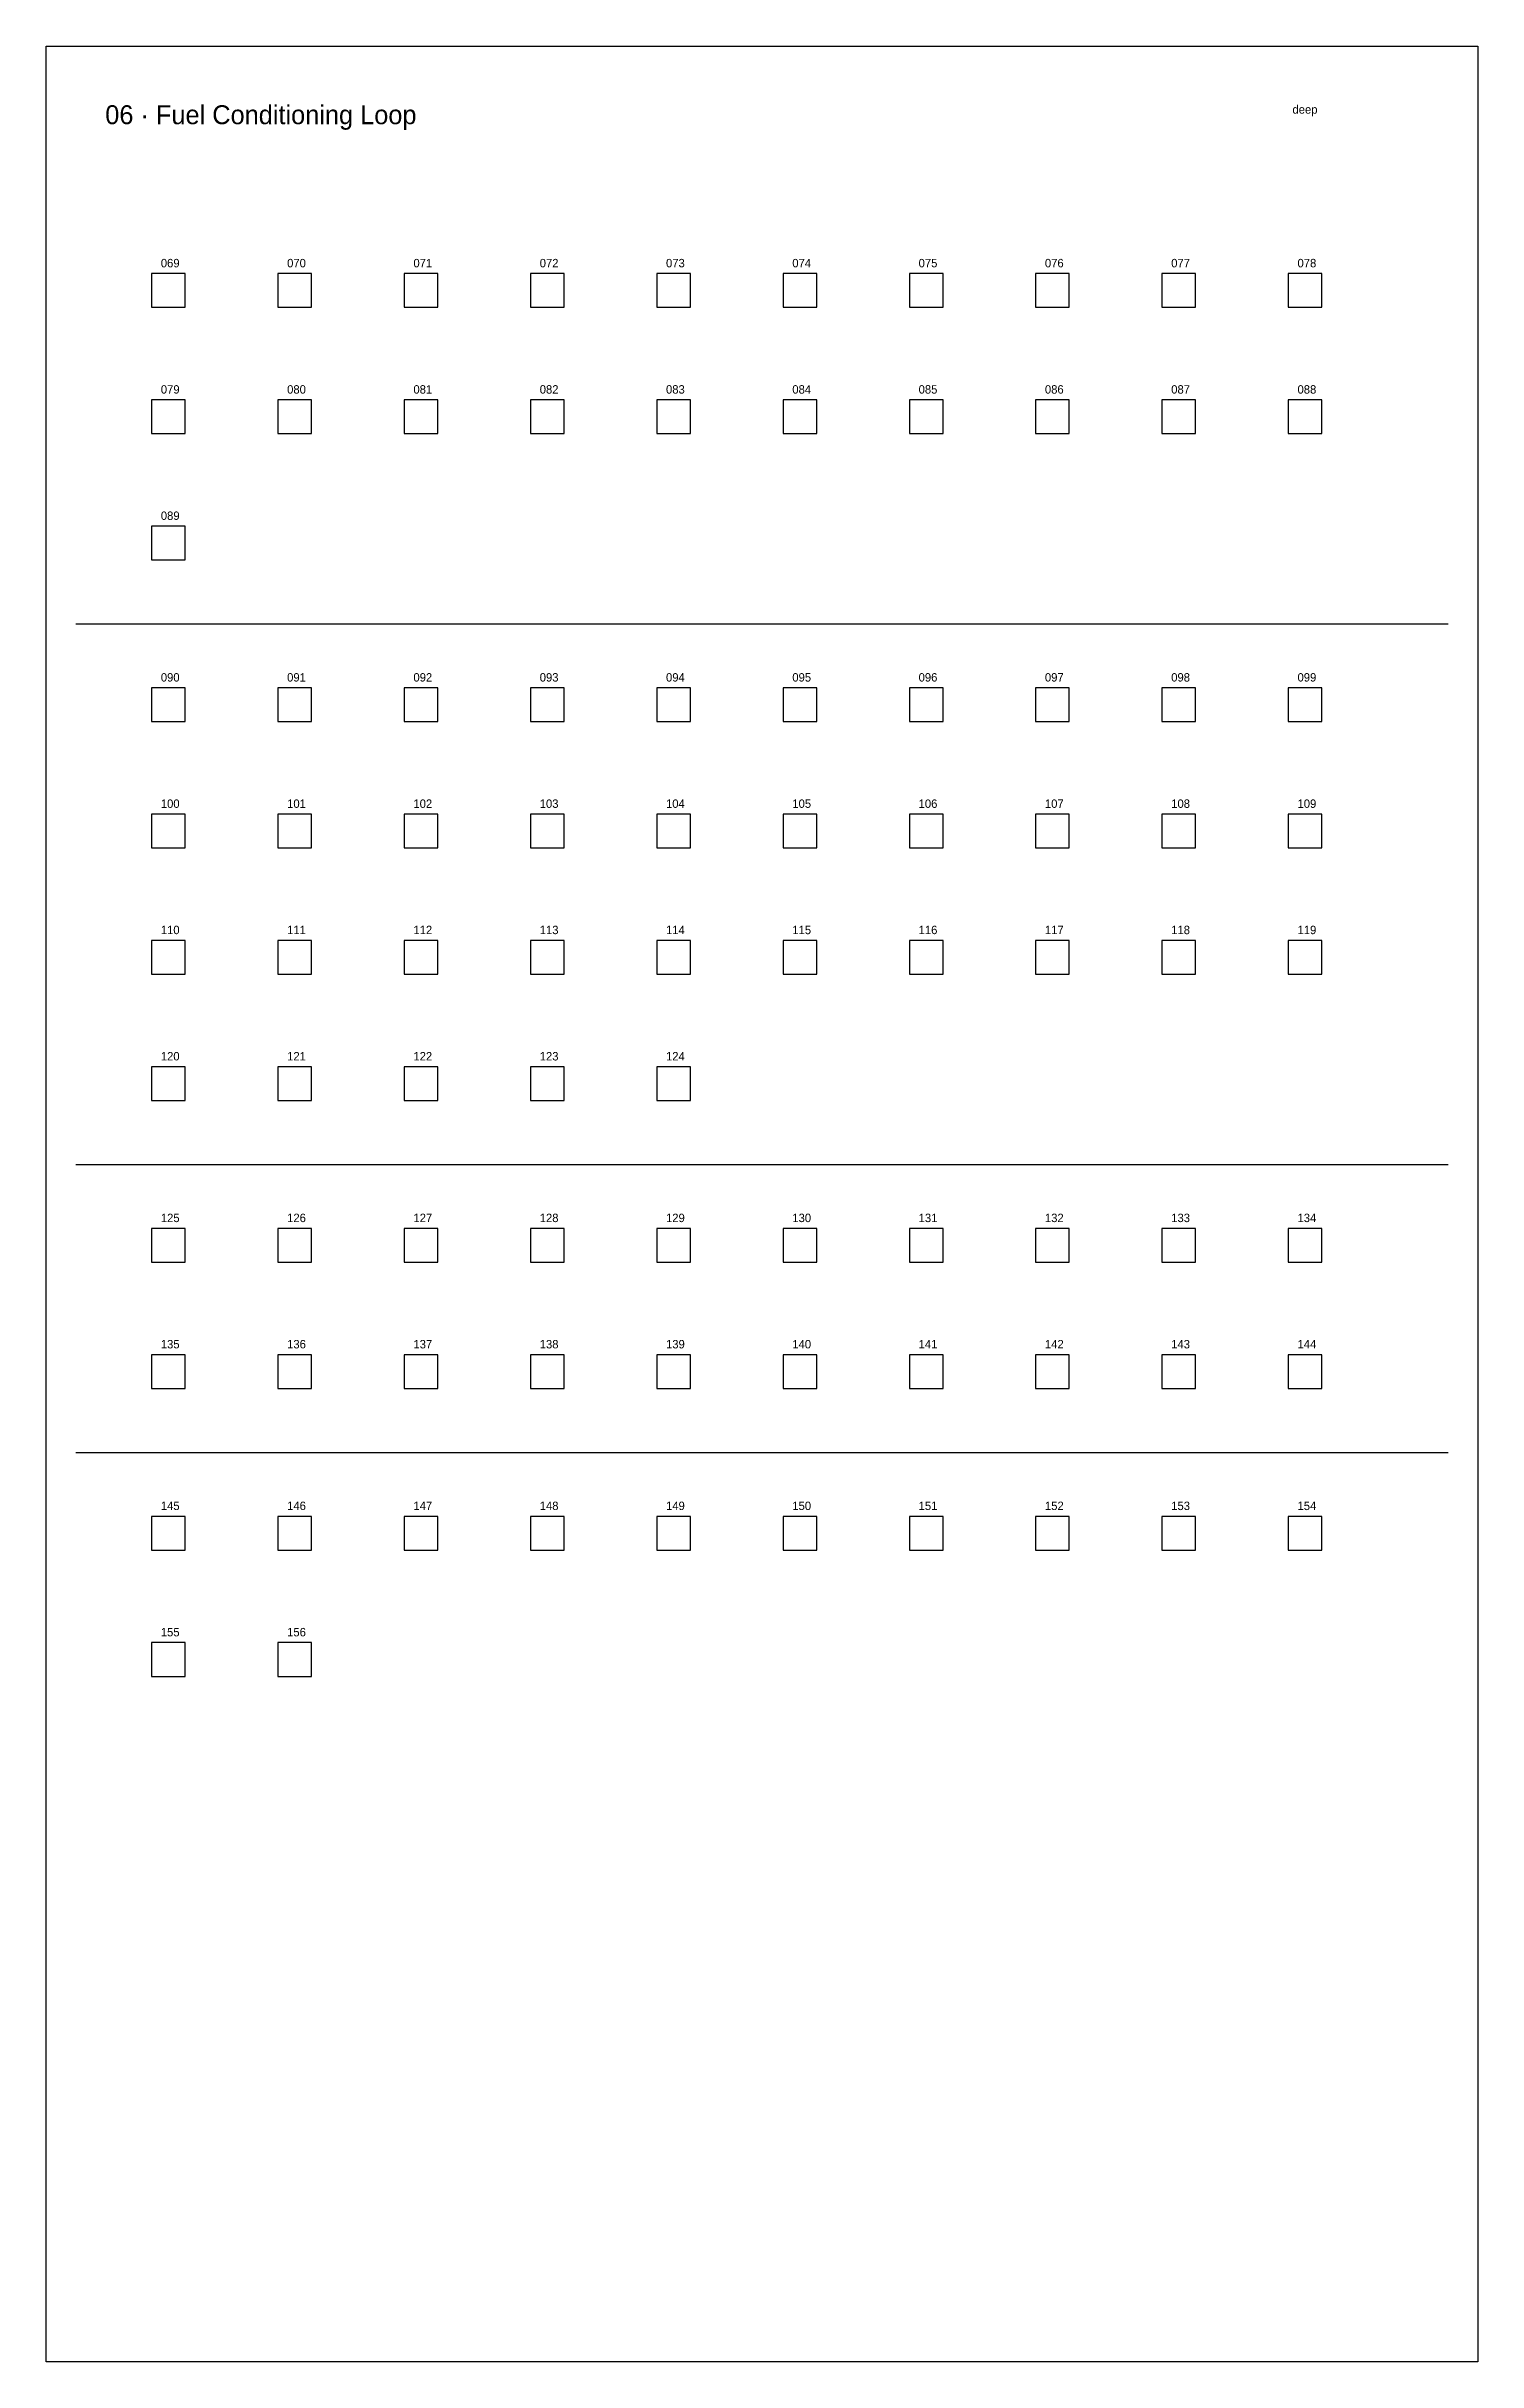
# Model space of a CAD drawing. Header units: metres. Extents: x 0 to 1360, y -2750 to 0.
# Drawn here: x 340 to 680, y -1100 to -550 of the extents above; entities that cross this region are included whole.
import ezdxf

# ---------------------------------------------------------------- set-up
doc = ezdxf.new("R2010")
doc.units = ezdxf.units.M
for name, color, linetype in [('FITTING', 5, 'Continuous'), ('SYS-BORDER', 8, 'Continuous'), ('SYS-DIVIDER', 253, 'Continuous'), ('SYS-NAME', 7, 'Continuous'), ('TEXT-SEQ', 3, 'Continuous')]:
    doc.layers.add(name, color=color, linetype=linetype)

msp = doc.modelspace()

# ---------------------------------------------------------------- texts
at = {"layer": 'SYS-DIVIDER'}
msp.add_text('deep', height=2, dxfattribs=at).set_placement((636, -566))
at = {"layer": 'SYS-NAME'}
msp.add_text('06 · Fuel Conditioning Loop', height=4.5, dxfattribs=at).set_placement((354, -568.5))
at = {"layer": 'TEXT-SEQ'}
for s, p in [('069', (367.2, -602.5)), ('070', (397.2, -602.5)), ('071', (427.2, -602.5)), ('072', (457.2, -602.5)), ('073', (487.2, -602.5)), ('074', (517.2, -602.5)), ('075', (547.2, -602.5)), ('076', (577.2, -602.5)), ('077', (607.2, -602.5)), ('078', (637.2, -602.5)), ('079', (367.2, -632.5)), ('080', (397.2, -632.5)), ('081', (427.2, -632.5)), ('082', (457.2, -632.5)), ('083', (487.2, -632.5)), ('084', (517.2, -632.5)), ('085', (547.2, -632.5)), ('086', (577.2, -632.5)), ('087', (607.2, -632.5)), ('088', (637.2, -632.5)), ('089', (367.2, -662.5)), ('090', (367.2, -700.9)), ('091', (397.2, -700.9)), ('092', (427.2, -700.9)), ('093', (457.2, -700.9)), ('094', (487.2, -700.9)), ('095', (517.2, -700.9)), ('096', (547.2, -700.9)), ('097', (577.2, -700.9)), ('098', (607.2, -700.9)), ('099', (637.2, -700.9)), ('100', (367.2, -730.9)), ('101', (397.2, -730.9)), ('102', (427.2, -730.9)), ('103', (457.2, -730.9)), ('104', (487.2, -730.9)), ('105', (517.2, -730.9)), ('106', (547.2, -730.9)), ('107', (577.2, -730.9)), ('108', (607.2, -730.9)), ('109', (637.2, -730.9)), ('110', (367.2, -760.9)), ('111', (397.2, -760.9)), ('112', (427.2, -760.9)), ('113', (457.2, -760.9)), ('114', (487.2, -760.9)), ('115', (517.2, -760.9)), ('116', (547.2, -760.9)), ('117', (577.2, -760.9)), ('118', (607.2, -760.9)), ('119', (637.2, -760.9)), ('120', (367.2, -790.9)), ('121', (397.2, -790.9)), ('122', (427.2, -790.9)), ('123', (457.2, -790.9)), ('124', (487.2, -790.9)), ('125', (367.2, -829.3)), ('126', (397.2, -829.3)), ('127', (427.2, -829.3)), ('128', (457.2, -829.3)), ('129', (487.2, -829.3)), ('130', (517.2, -829.3)), ('131', (547.2, -829.3)), ('132', (577.2, -829.3)), ('133', (607.2, -829.3)), ('134', (637.2, -829.3)), ('135', (367.2, -859.3)), ('136', (397.2, -859.3)), ('137', (427.2, -859.3)), ('138', (457.2, -859.3)), ('139', (487.2, -859.3)), ('140', (517.2, -859.3)), ('141', (547.2, -859.3)), ('142', (577.2, -859.3)), ('143', (607.2, -859.3)), ('144', (637.2, -859.3)), ('145', (367.2, -897.7)), ('146', (397.2, -897.7)), ('147', (427.2, -897.7)), ('148', (457.2, -897.7)), ('149', (487.2, -897.7)), ('150', (517.2, -897.7)), ('151', (547.2, -897.7)), ('152', (577.2, -897.7)), ('153', (607.2, -897.7)), ('154', (637.2, -897.7)), ('155', (367.2, -927.7)), ('156', (397.2, -927.7))]:
    msp.add_text(s, height=2, dxfattribs=at).set_placement(p)

# ---------------------------------------------------------------- linework, layer by layer
at = {"layer": 'FITTING'}
for points in [[(365, -612), (373, -612), (373, -604), (365, -604), (365, -612)], [(395, -612), (403, -612), (403, -604), (395, -604), (395, -612)], [(425, -612), (433, -612), (433, -604), (425, -604), (425, -612)], [(455, -612), (463, -612), (463, -604), (455, -604), (455, -612)], [(485, -612), (493, -612), (493, -604), (485, -604), (485, -612)], [(515, -612), (523, -612), (523, -604), (515, -604), (515, -612)], [(545, -612), (553, -612), (553, -604), (545, -604), (545, -612)], [(575, -612), (583, -612), (583, -604), (575, -604), (575, -612)], [(605, -612), (613, -612), (613, -604), (605, -604), (605, -612)], [(635, -612), (643, -612), (643, -604), (635, -604), (635, -612)], [(365, -642), (373, -642), (373, -634), (365, -634), (365, -642)], [(395, -642), (403, -642), (403, -634), (395, -634), (395, -642)], [(425, -642), (433, -642), (433, -634), (425, -634), (425, -642)], [(455, -642), (463, -642), (463, -634), (455, -634), (455, -642)], [(485, -642), (493, -642), (493, -634), (485, -634), (485, -642)], [(515, -642), (523, -642), (523, -634), (515, -634), (515, -642)], [(545, -642), (553, -642), (553, -634), (545, -634), (545, -642)], [(575, -642), (583, -642), (583, -634), (575, -634), (575, -642)], [(605, -642), (613, -642), (613, -634), (605, -634), (605, -642)], [(635, -642), (643, -642), (643, -634), (635, -634), (635, -642)], [(365, -672), (373, -672), (373, -664), (365, -664), (365, -672)], [(365, -710.4), (373, -710.4), (373, -702.4), (365, -702.4), (365, -710.4)], [(395, -710.4), (403, -710.4), (403, -702.4), (395, -702.4), (395, -710.4)], [(425, -710.4), (433, -710.4), (433, -702.4), (425, -702.4), (425, -710.4)], [(455, -710.4), (463, -710.4), (463, -702.4), (455, -702.4), (455, -710.4)], [(485, -710.4), (493, -710.4), (493, -702.4), (485, -702.4), (485, -710.4)], [(515, -710.4), (523, -710.4), (523, -702.4), (515, -702.4), (515, -710.4)], [(545, -710.4), (553, -710.4), (553, -702.4), (545, -702.4), (545, -710.4)], [(575, -710.4), (583, -710.4), (583, -702.4), (575, -702.4), (575, -710.4)], [(605, -710.4), (613, -710.4), (613, -702.4), (605, -702.4), (605, -710.4)], [(635, -710.4), (643, -710.4), (643, -702.4), (635, -702.4), (635, -710.4)], [(365, -740.4), (373, -740.4), (373, -732.4), (365, -732.4), (365, -740.4)], [(395, -740.4), (403, -740.4), (403, -732.4), (395, -732.4), (395, -740.4)], [(425, -740.4), (433, -740.4), (433, -732.4), (425, -732.4), (425, -740.4)], [(455, -740.4), (463, -740.4), (463, -732.4), (455, -732.4), (455, -740.4)], [(485, -740.4), (493, -740.4), (493, -732.4), (485, -732.4), (485, -740.4)], [(515, -740.4), (523, -740.4), (523, -732.4), (515, -732.4), (515, -740.4)], [(545, -740.4), (553, -740.4), (553, -732.4), (545, -732.4), (545, -740.4)], [(575, -740.4), (583, -740.4), (583, -732.4), (575, -732.4), (575, -740.4)], [(605, -740.4), (613, -740.4), (613, -732.4), (605, -732.4), (605, -740.4)], [(635, -740.4), (643, -740.4), (643, -732.4), (635, -732.4), (635, -740.4)], [(365, -770.4), (373, -770.4), (373, -762.4), (365, -762.4), (365, -770.4)], [(395, -770.4), (403, -770.4), (403, -762.4), (395, -762.4), (395, -770.4)], [(425, -770.4), (433, -770.4), (433, -762.4), (425, -762.4), (425, -770.4)], [(455, -770.4), (463, -770.4), (463, -762.4), (455, -762.4), (455, -770.4)], [(485, -770.4), (493, -770.4), (493, -762.4), (485, -762.4), (485, -770.4)], [(515, -770.4), (523, -770.4), (523, -762.4), (515, -762.4), (515, -770.4)], [(545, -770.4), (553, -770.4), (553, -762.4), (545, -762.4), (545, -770.4)], [(575, -770.4), (583, -770.4), (583, -762.4), (575, -762.4), (575, -770.4)], [(605, -770.4), (613, -770.4), (613, -762.4), (605, -762.4), (605, -770.4)], [(635, -770.4), (643, -770.4), (643, -762.4), (635, -762.4), (635, -770.4)], [(365, -800.4), (373, -800.4), (373, -792.4), (365, -792.4), (365, -800.4)], [(395, -800.4), (403, -800.4), (403, -792.4), (395, -792.4), (395, -800.4)], [(425, -800.4), (433, -800.4), (433, -792.4), (425, -792.4), (425, -800.4)], [(455, -800.4), (463, -800.4), (463, -792.4), (455, -792.4), (455, -800.4)], [(485, -800.4), (493, -800.4), (493, -792.4), (485, -792.4), (485, -800.4)], [(365, -838.8), (373, -838.8), (373, -830.8), (365, -830.8), (365, -838.8)], [(395, -838.8), (403, -838.8), (403, -830.8), (395, -830.8), (395, -838.8)], [(425, -838.8), (433, -838.8), (433, -830.8), (425, -830.8), (425, -838.8)], [(455, -838.8), (463, -838.8), (463, -830.8), (455, -830.8), (455, -838.8)], [(485, -838.8), (493, -838.8), (493, -830.8), (485, -830.8), (485, -838.8)], [(515, -838.8), (523, -838.8), (523, -830.8), (515, -830.8), (515, -838.8)], [(545, -838.8), (553, -838.8), (553, -830.8), (545, -830.8), (545, -838.8)], [(575, -838.8), (583, -838.8), (583, -830.8), (575, -830.8), (575, -838.8)], [(605, -838.8), (613, -838.8), (613, -830.8), (605, -830.8), (605, -838.8)], [(635, -838.8), (643, -838.8), (643, -830.8), (635, -830.8), (635, -838.8)], [(365, -868.8), (373, -868.8), (373, -860.8), (365, -860.8), (365, -868.8)], [(395, -868.8), (403, -868.8), (403, -860.8), (395, -860.8), (395, -868.8)], [(425, -868.8), (433, -868.8), (433, -860.8), (425, -860.8), (425, -868.8)], [(455, -868.8), (463, -868.8), (463, -860.8), (455, -860.8), (455, -868.8)], [(485, -868.8), (493, -868.8), (493, -860.8), (485, -860.8), (485, -868.8)], [(515, -868.8), (523, -868.8), (523, -860.8), (515, -860.8), (515, -868.8)], [(545, -868.8), (553, -868.8), (553, -860.8), (545, -860.8), (545, -868.8)], [(575, -868.8), (583, -868.8), (583, -860.8), (575, -860.8), (575, -868.8)], [(605, -868.8), (613, -868.8), (613, -860.8), (605, -860.8), (605, -868.8)], [(635, -868.8), (643, -868.8), (643, -860.8), (635, -860.8), (635, -868.8)], [(365, -907.2), (373, -907.2), (373, -899.2), (365, -899.2), (365, -907.2)], [(395, -907.2), (403, -907.2), (403, -899.2), (395, -899.2), (395, -907.2)], [(425, -907.2), (433, -907.2), (433, -899.2), (425, -899.2), (425, -907.2)], [(455, -907.2), (463, -907.2), (463, -899.2), (455, -899.2), (455, -907.2)], [(485, -907.2), (493, -907.2), (493, -899.2), (485, -899.2), (485, -907.2)], [(515, -907.2), (523, -907.2), (523, -899.2), (515, -899.2), (515, -907.2)], [(545, -907.2), (553, -907.2), (553, -899.2), (545, -899.2), (545, -907.2)], [(575, -907.2), (583, -907.2), (583, -899.2), (575, -899.2), (575, -907.2)], [(605, -907.2), (613, -907.2), (613, -899.2), (605, -899.2), (605, -907.2)], [(635, -907.2), (643, -907.2), (643, -899.2), (635, -899.2), (635, -907.2)], [(365, -937.2), (373, -937.2), (373, -929.2), (365, -929.2), (365, -937.2)], [(395, -937.2), (403, -937.2), (403, -929.2), (395, -929.2), (395, -937.2)]]:
    msp.add_lwpolyline(points, dxfattribs=at)
at = {"layer": 'SYS-BORDER'}
msp.add_lwpolyline([(340, -550), (680, -550), (680, -1100), (340, -1100), (340, -550)], dxfattribs=at)
at = {"layer": 'SYS-DIVIDER'}
for p, q in [((347, -687.2), (673, -687.2)), ((347, -815.6), (673, -815.6)), ((347, -884), (673, -884))]:
    msp.add_line(p, q, dxfattribs=at)

msp.set_redraw_order([(e.dxf.handle, doc.entitydb.next_handle()) for e in msp.query("TEXT MTEXT ATTDEF DIMENSION ARC_DIMENSION")])  # texts and dimensions are drawn at this point

doc.saveas('drawing.dxf')
